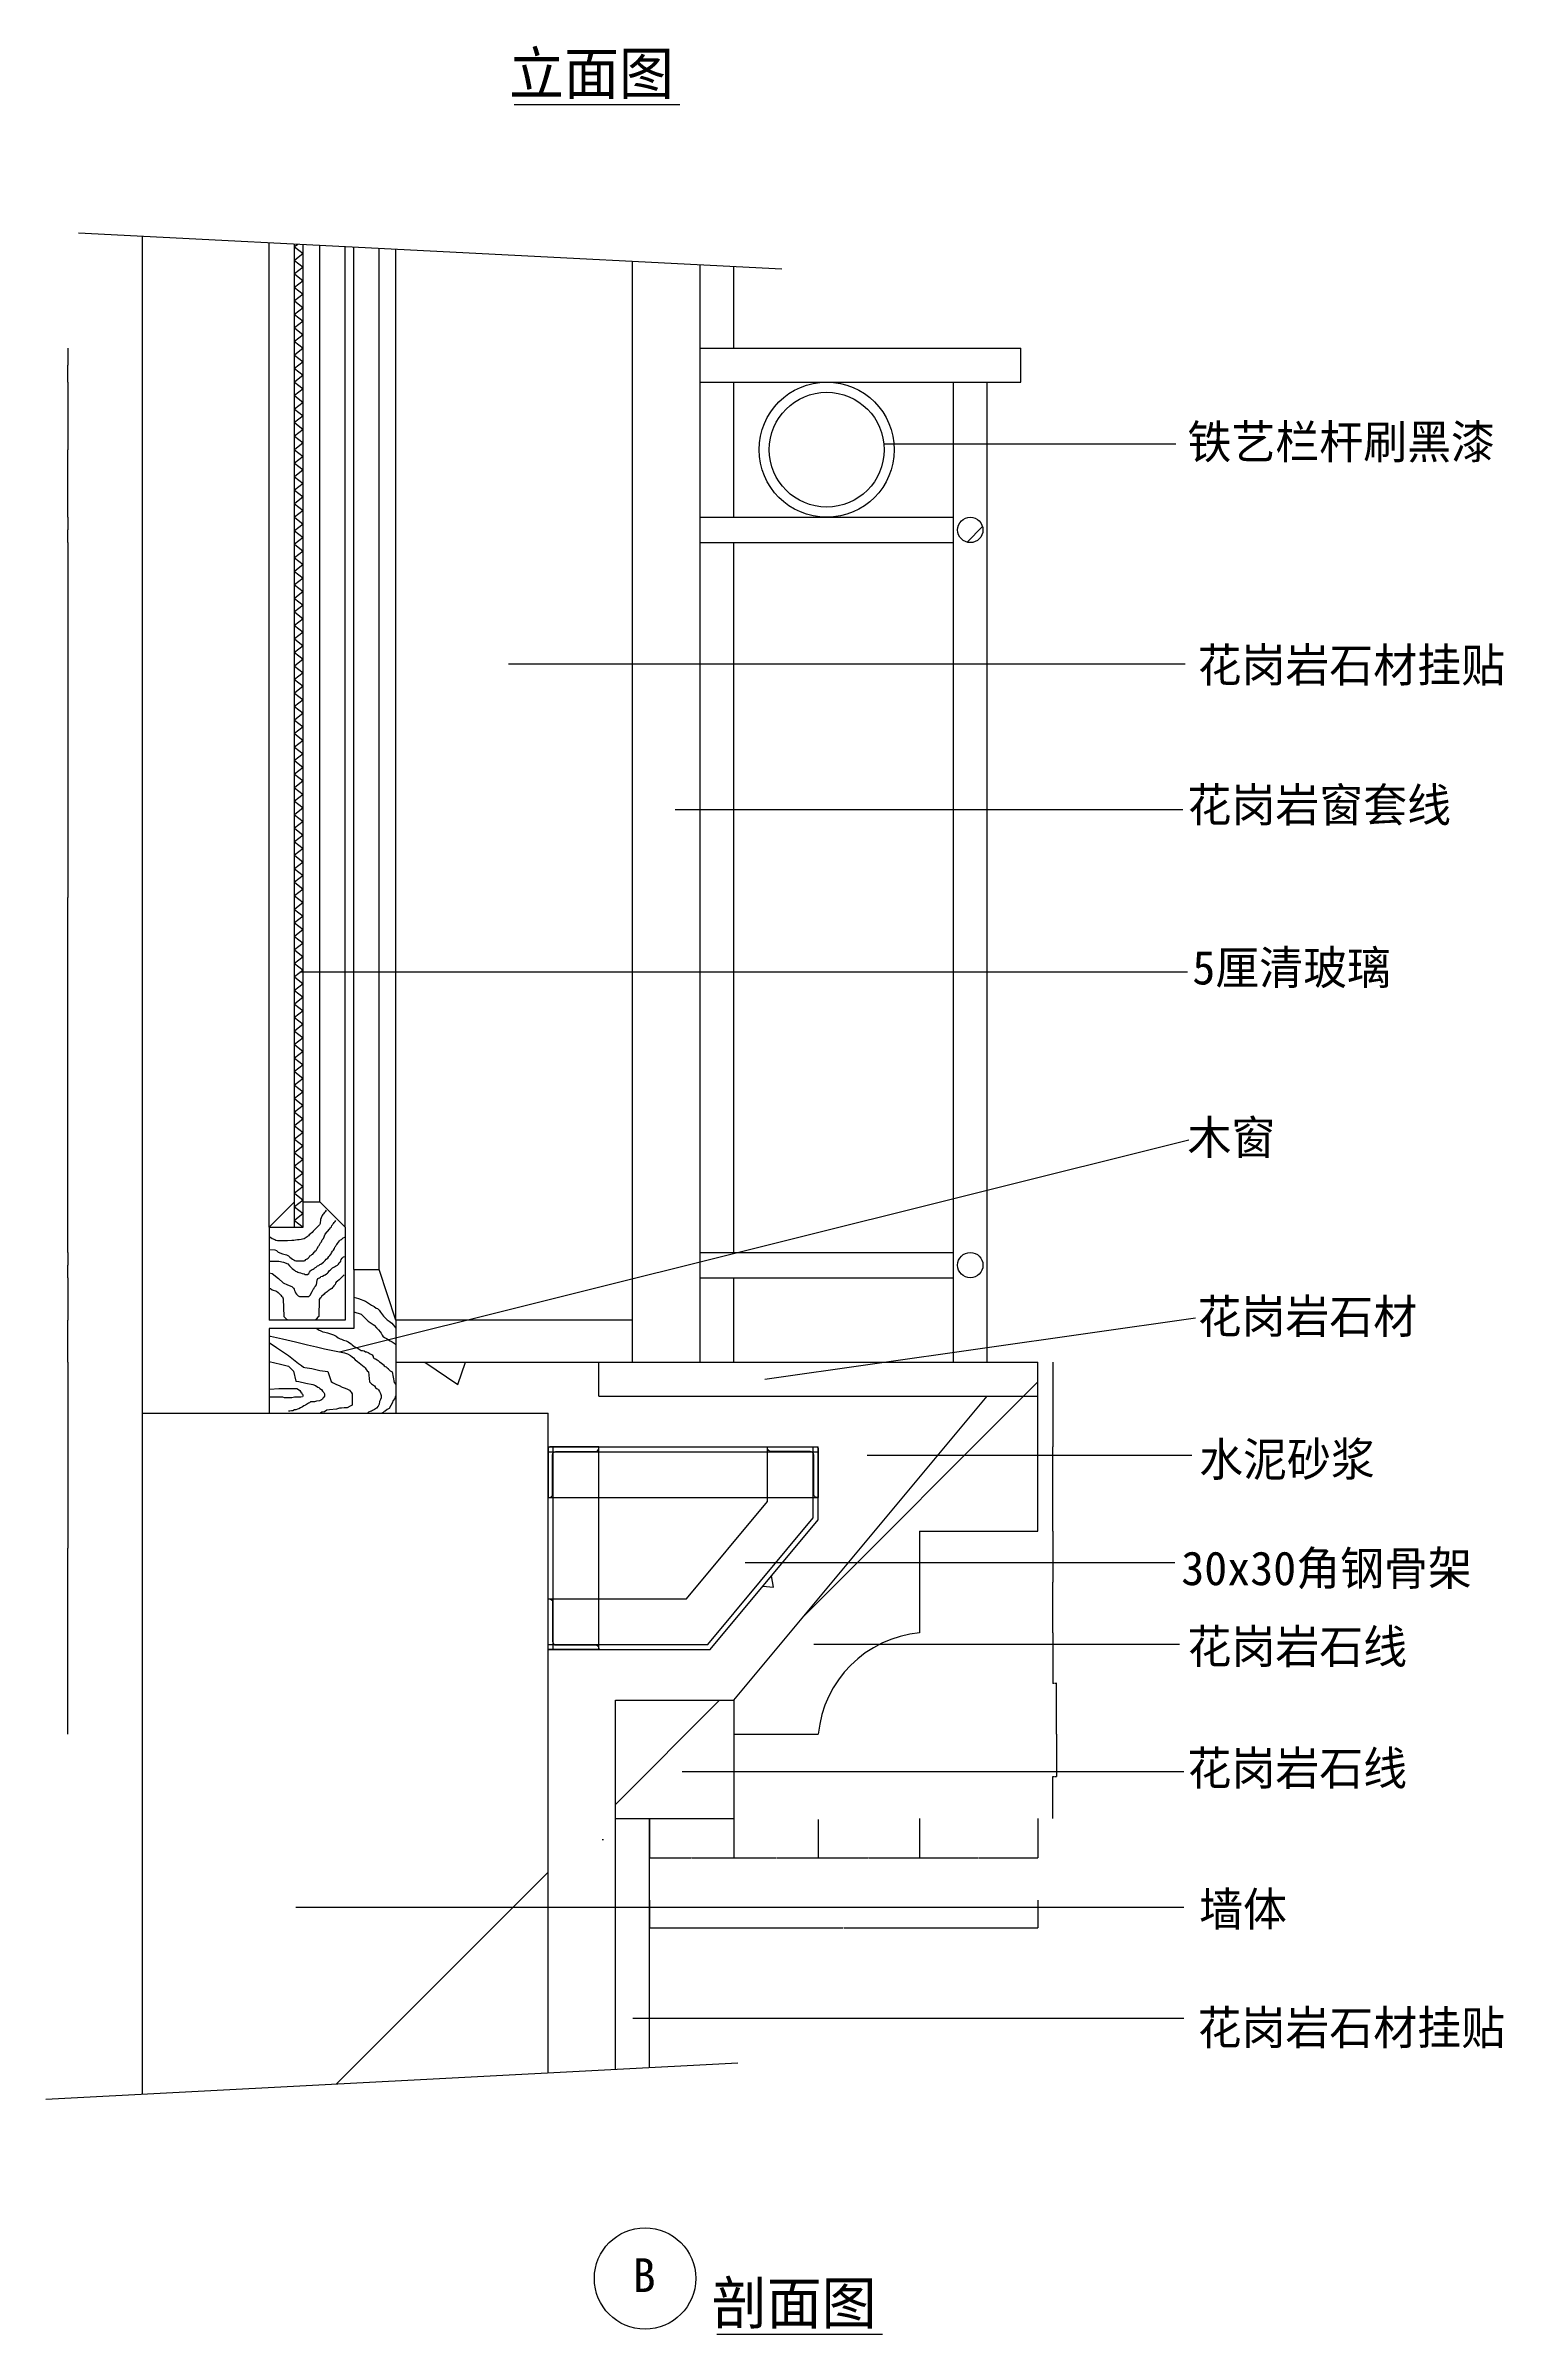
# Model space of a CAD drawing. Header units: metres. Extents: x 279 to 9021, y 399 to 11254.
# Drawn here: x 279 to 4594, y 399 to 7169 of the extents above; entities that cross this region are included whole.
import ezdxf

# ---------------------------------------------------------------- set-up
doc = ezdxf.new("R2010")
doc.units = ezdxf.units.M
for name, color, linetype in [('2', 2, 'Continuous'), ('3', 3, 'Continuous'), ('4', 4, 'Continuous'), ('7', 7, 'Continuous'), ('BH', 3, 'Continuous'), ('DIM', 3, 'Continuous'), ('TEXT', 3, 'Continuous')]:
    doc.layers.add(name, color=color, linetype=linetype)
doc.dimstyles.get("Standard").update_dxf_attribs({"dimtxt": 2.5, "dimasz": 2.5, "dimexe": 1.25, "dimexo": 0.625, "dimtad": 1, "dimcen": 2.5, "dimazin": 3, "dimtfac": 1, "dimtmove": 0, "dimatfit": 3})

# ---------------------------------------------------------------- blocks, each defined once
blk = doc.blocks.new('BH2')
at = {"layer": 'BH'}
blk.add_lwpolyline([(0, 32), (5, 28), (0, 24), (5, 20), (0, 16), (5, 12), (0, 8), (5, 4), (0, 0)], dxfattribs=at)
blk = doc.blocks.new('ST-L30')
at = {"layer": '4'}
blk.add_lwpolyline([(0, 1, 0.41), (1, 0), (30, 0), (30, 0.67, 0.41), (28, 2.67), (4.67, 2.67, -0.41), (2.67, 4.67), (2.67, 28, 0.41), (0.67, 30), (0, 30)], format="xyb", close=True, dxfattribs=at)
blk = doc.blocks.new('*D3')
for p, q in [((344.94, 5774.29), (344.94, 5736.79)), ((344.69, 5736.79), (344.44, 5736.79)), ((344.94, 5699.29), (344.94, 5736.79)), ((344.94, 5736.79), (344.94, 5736.79)), ((345.19, 5736.79), (345.44, 5736.79))]:
    blk.add_line(p, q)
at = {"layer": 'Defpoints'}
for p in [(344.94, 5774.29), (344.94, 5736.79), (344.94, 5699.29)]:
    blk.add_point(p, dxfattribs=at)
at = {"layer": 'DIM', "insert": (344.94, 5737.915), "char_height": 1, "attachment_point": 5}
blk.add_mtext('15', dxfattribs=at)
blk = doc.blocks.new('*D4')
for p, q in [((344.94, 6174.29), (344.94, 5974.29)), ((344.69, 5974.29), (344.44, 5974.29)), ((344.94, 5774.29), (344.94, 5974.29)), ((344.94, 5974.29), (344.94, 5974.29)), ((345.19, 5974.29), (345.44, 5974.29))]:
    blk.add_line(p, q)
at = {"layer": 'Defpoints'}
for p in [(344.94, 6174.29), (344.94, 5974.29), (344.94, 5774.29)]:
    blk.add_point(p, dxfattribs=at)
at = {"layer": 'DIM', "insert": (344.94, 5975.415), "char_height": 1, "attachment_point": 5}
blk.add_mtext('80', dxfattribs=at)
blk = doc.blocks.new('*D5')
for p, q in [((344.94, 3524.29), (344.94, 3399.29)), ((344.69, 3399.29), (344.44, 3399.29)), ((344.94, 3274.29), (344.94, 3399.29)), ((344.94, 3399.29), (344.94, 3399.29)), ((345.19, 3399.29), (345.44, 3399.29))]:
    blk.add_line(p, q)
at = {"layer": 'Defpoints'}
for p in [(344.94, 3524.29), (344.94, 3399.29), (344.94, 3274.29)]:
    blk.add_point(p, dxfattribs=at)
at = {"layer": 'DIM', "insert": (344.94, 3400.415), "char_height": 1, "attachment_point": 5}
blk.add_mtext('50', dxfattribs=at)
blk = doc.blocks.new('*D6')
for p, q in [((344.94, 3599.29), (344.94, 3561.79)), ((344.69, 3561.79), (344.44, 3561.79)), ((344.94, 3524.29), (344.94, 3561.79)), ((344.94, 3561.79), (344.94, 3561.79)), ((345.19, 3561.79), (345.44, 3561.79))]:
    blk.add_line(p, q)
at = {"layer": 'Defpoints'}
for p in [(344.94, 3599.29), (344.94, 3561.79), (344.94, 3524.29)]:
    blk.add_point(p, dxfattribs=at)
at = {"layer": 'DIM', "insert": (344.94, 3562.915), "char_height": 1, "attachment_point": 5}
blk.add_mtext('15', dxfattribs=at)
blk = doc.blocks.new('*D7')
for p, q in [((344.94, 3274.29), (344.94, 2724.29)), ((344.69, 2724.29), (344.44, 2724.29)), ((344.94, 2174.29), (344.94, 2724.29)), ((344.94, 2724.29), (344.94, 2724.29)), ((345.19, 2724.29), (345.44, 2724.29))]:
    blk.add_line(p, q)
at = {"layer": 'Defpoints'}
for p in [(344.94, 3274.29), (344.94, 2724.29), (344.94, 2174.29)]:
    blk.add_point(p, dxfattribs=at)
at = {"layer": 'DIM', "insert": (344.94, 2725.415), "char_height": 1, "attachment_point": 5}
blk.add_mtext('220', dxfattribs=at)
blk = doc.blocks.new('*D8')
for p, q in [((344.94, 5699.29), (344.94, 4649.29)), ((344.69, 4649.29), (344.44, 4649.29)), ((344.94, 3599.29), (344.94, 4649.29)), ((344.94, 4649.29), (344.94, 4649.29)), ((345.19, 4649.29), (345.44, 4649.29))]:
    blk.add_line(p, q)
at = {"layer": 'Defpoints'}
for p in [(344.94, 5699.29), (344.94, 4649.29), (344.94, 3599.29)]:
    blk.add_point(p, dxfattribs=at)
at = {"layer": 'DIM', "insert": (344.94, 4650.415), "char_height": 1, "attachment_point": 5}
blk.add_mtext('420', dxfattribs=at)
blk = doc.blocks.new('*D9')
for p, q in [((3260.42, 3274.29), (3260.42, 3024.29)), ((3260.17, 3024.29), (3259.92, 3024.29)), ((3260.42, 2774.29), (3260.42, 3024.29)), ((3260.42, 3024.29), (3260.42, 3024.29)), ((3260.67, 3024.29), (3260.92, 3024.29))]:
    blk.add_line(p, q)
at = {"layer": 'Defpoints'}
for p in [(3260.42, 3274.29), (3260.42, 3024.29), (3260.42, 2774.29)]:
    blk.add_point(p, dxfattribs=at)
at = {"layer": 'DIM', "insert": (3260.42, 3025.415), "char_height": 1, "attachment_point": 5}
blk.add_mtext('100', dxfattribs=at)
blk = doc.blocks.new('*D10')
for p, q in [((2866.24, 1924.94), (2866.24, 1808.29)), ((3216.24, 1924.94), (3216.24, 1808.29)), ((2866.49, 1808.29), (3040.24, 1808.29)), ((3042.24, 1808.29), (3215.99, 1808.29))]:
    blk.add_line(p, q)
at = {"layer": 'Defpoints'}
for p in [(2866.24, 1924.94), (3216.24, 1924.94), (2866.24, 1808.29)]:
    blk.add_point(p, dxfattribs=at)
at = {"layer": 'DIM', "insert": (3041.24, 1808.29), "char_height": 1, "attachment_point": 5}
blk.add_mtext('70', dxfattribs=at)
blk = doc.blocks.new('*D11')
for p, q in [((2566.24, 1921.88), (2566.24, 1808.29)), ((2866.24, 1924.94), (2866.24, 1808.29)), ((2566.49, 1808.29), (2715.24, 1808.29)), ((2717.24, 1808.29), (2865.99, 1808.29))]:
    blk.add_line(p, q)
at = {"layer": 'Defpoints'}
for p in [(2566.24, 1921.88), (2866.24, 1924.94), (2566.24, 1808.29)]:
    blk.add_point(p, dxfattribs=at)
at = {"layer": 'DIM', "insert": (2716.24, 1808.29), "char_height": 1, "attachment_point": 5}
blk.add_mtext('60', dxfattribs=at)
blk = doc.blocks.new('*D12')
for p, q in [((2066.24, 1683.29), (2066.24, 1601.35)), ((3216.24, 1683.29), (3216.24, 1601.35)), ((2066.49, 1601.35), (2639.74, 1601.35)), ((2642.74, 1601.35), (3215.99, 1601.35))]:
    blk.add_line(p, q)
at = {"layer": 'Defpoints'}
for p in [(2066.24, 1683.29), (3216.24, 1683.29), (2066.24, 1601.35)]:
    blk.add_point(p, dxfattribs=at)
at = {"layer": 'DIM', "insert": (2641.24, 1601.35), "char_height": 1, "attachment_point": 5}
blk.add_mtext('230', dxfattribs=at)
blk = doc.blocks.new('*D13')
for p, q in [((2316.24, 1924.29), (2316.24, 1808.29)), ((2566.24, 1921.88), (2566.24, 1808.29)), ((2316.49, 1808.29), (2440.24, 1808.29)), ((2442.24, 1808.29), (2565.99, 1808.29))]:
    blk.add_line(p, q)
at = {"layer": 'Defpoints'}
for p in [(2316.24, 1924.29), (2566.24, 1921.88), (2316.24, 1808.29)]:
    blk.add_point(p, dxfattribs=at)
at = {"layer": 'DIM', "insert": (2441.24, 1808.29), "char_height": 1, "attachment_point": 5}
blk.add_mtext('50', dxfattribs=at)
blk = doc.blocks.new('*D14')
for p, q in [((2066.24, 1924.29), (2066.24, 1808.29)), ((2316.24, 1924.29), (2316.24, 1808.29)), ((2066.49, 1808.29), (2190.24, 1808.29)), ((2192.24, 1808.29), (2315.99, 1808.29))]:
    blk.add_line(p, q)
at = {"layer": 'Defpoints'}
for p in [(2066.24, 1924.29), (2316.24, 1924.29), (2066.24, 1808.29)]:
    blk.add_point(p, dxfattribs=at)
at = {"layer": 'DIM', "insert": (2191.24, 1808.29), "char_height": 1, "attachment_point": 5}
blk.add_mtext('50', dxfattribs=at)
blk = doc.blocks.new('*D15')
for p, q in [((3260.42, 2474.29), (3260.42, 2324.29)), ((3265.1, 2324.29), (3260.17, 2324.29)), ((3272.03, 2324.29), (3267.1, 2324.29)), ((3271.78, 2174.29), (3271.78, 2324.29))]:
    blk.add_line(p, q)
at = {"layer": 'Defpoints'}
for p in [(3260.42, 2474.29), (3271.78, 2324.29), (3271.78, 2174.29)]:
    blk.add_point(p, dxfattribs=at)
at = {"layer": 'DIM', "insert": (3266.1, 2324.29), "char_height": 1, "attachment_point": 5}
blk.add_mtext('60', dxfattribs=at)
blk = doc.blocks.new('*D16')
for p, q in [((3271.78, 2174.29), (3271.78, 2049.29)), ((3260.42, 1924.29), (3260.42, 2049.29)), ((3260.67, 2049.29), (3265.1, 2049.29)), ((3267.1, 2049.29), (3271.53, 2049.29))]:
    blk.add_line(p, q)
at = {"layer": 'Defpoints'}
for p in [(3271.78, 2174.29), (3260.42, 2049.29), (3260.42, 1924.29)]:
    blk.add_point(p, dxfattribs=at)
at = {"layer": 'DIM', "insert": (3266.1, 2049.29), "char_height": 1, "attachment_point": 5}
blk.add_mtext('50', dxfattribs=at)
blk = doc.blocks.new('*D17')
for p, q in [((3260.42, 2774.29), (3260.42, 2624.29)), ((3260.17, 2624.29), (3259.92, 2624.29)), ((3260.42, 2474.29), (3260.42, 2624.29)), ((3260.42, 2624.29), (3260.42, 2624.29)), ((3260.67, 2624.29), (3260.92, 2624.29))]:
    blk.add_line(p, q)
at = {"layer": 'Defpoints'}
for p in [(3260.42, 2774.29), (3260.42, 2624.29), (3260.42, 2474.29)]:
    blk.add_point(p, dxfattribs=at)
at = {"layer": 'DIM', "insert": (3260.42, 2625.415), "char_height": 1, "attachment_point": 5}
blk.add_mtext('60', dxfattribs=at)
blk = doc.blocks.new('*D29')
for p, q in [((344.94, 6274.29), (344.94, 6224.29)), ((344.69, 6224.29), (344.44, 6224.29)), ((344.94, 6174.29), (344.94, 6224.29)), ((344.94, 6224.29), (344.94, 6224.29)), ((345.19, 6224.29), (345.44, 6224.29))]:
    blk.add_line(p, q)
at = {"layer": 'Defpoints'}
for p in [(344.94, 6274.29), (344.94, 6224.29), (344.94, 6174.29)]:
    blk.add_point(p, dxfattribs=at)
at = {"layer": 'DIM', "insert": (344.94, 6225.415), "char_height": 1, "attachment_point": 5}
blk.add_mtext('20', dxfattribs=at)

msp = doc.modelspace()

# ---------------------------------------------------------------- hatches: boundary and pattern name
at = {"layer": '3'}
h = msp.add_hatch(dxfattribs=at)
h.set_pattern_fill('ANSI31', scale=100)
h.paths.add_polyline_path([(3053.74, 5736.79, 1), (2978.74, 5736.79, 1)])
h = msp.add_hatch(dxfattribs=at)
h.set_pattern_fill('ANSI31', scale=100)
h.paths.add_polyline_path([(3053.74, 3561.79, 1), (2978.74, 3561.79, 1)])
at = {"layer": 'BH'}
h = msp.add_hatch(dxfattribs=at)
h.set_pattern_fill('ANSI33', scale=300)
h.paths.add_polyline_path([(3216.24, 2774.29), (3216.24, 3174.29), (3066.24, 3174.29), (2316.24, 2274.29), (2066.24, 2274.29), (2066.24, 2174.29), (2566.24, 2174.29, -0.36), (2866.24, 2474.29), (2866.24, 2774.29)])
h.paths.add_polyline_path([(2066.24, 1924.29), (2316.24, 1924.29), (2316.24, 2174.29), (2066.24, 2174.29)])
h.paths.add_polyline_path([(1966.24, 1183.22), (2066.24, 1188.48), (2066.24, 2274.29), (1966.24, 2274.29)])
h.paths.add_polyline_path([(1916.24, 3274.29), (1916.24, 3174.29), (3216.24, 3174.29), (3216.24, 3274.29)])
h.paths.add_polyline_path([(2016.24, 3274.29), (2016.24, 3399.29), (1316.24, 3399.29), (1316.24, 3274.29)])
h = msp.add_hatch(dxfattribs=at)
h.set_pattern_fill('AR-CONC', scale=15)
h.paths.add_polyline_path([(2566.24, 3024.29), (2566.24, 2808.6), (2245.99, 2424.29), (1766.24, 2424.29), (1766.24, 1172.71), (1966.24, 1183.22), (1966.24, 2274.29), (2316.24, 2274.29), (3066.24, 3174.29), (1916.24, 3174.29), (1916.24, 3274.29), (1316.24, 3274.29), (1316.24, 3124.29), (1766.24, 3124.29), (1766.24, 3024.29)])
h = msp.add_hatch(dxfattribs=at)
h.set_pattern_fill('ANSI31', scale=1500)
h.paths.add_polyline_path([(1766.24, 3124.29), (566.24, 3124.29), (566.24, 1109.59), (1766.24, 1172.71)])

# ---------------------------------------------------------------- linework, layer by layer
at = {"layer": '2'}
for p, q in [((566.24, 1109.59), (566.24, 3124.29)), ((566.24, 3124.29), (1766.24, 3124.29)), ((1766.24, 1172.71), (1766.24, 3124.29))]:
    msp.add_line(p, q, dxfattribs=at)
at = {"layer": '3'}
for p, q in [((376.45, 6615.8), (2458.78, 6509.15)), ((1091.24, 3749.29), (1091.24, 6579.19)), ((1266.24, 3549.29), (1266.24, 6570.23)), ((279.48, 1094.51), (2327.67, 1202.23))]:
    msp.add_line(p, q, dxfattribs=at)
for radius in [200, 170]:
    msp.add_circle((2591.24, 5974.29), radius, dxfattribs=at)
at = {"layer": '4'}
for p, q in [((566.24, 3124.29), (566.24, 6606.08)), ((2016.24, 3399.29), (2016.24, 6531.81)), ((2216.24, 3274.29), (2216.24, 6521.57)), ((2316.24, 6274.29), (2316.24, 6516.45)), ((2316.24, 5774.29), (2316.24, 6174.29)), ((2316.24, 3599.29), (2316.24, 5699.29)), ((1016.24, 3749.29), (941.24, 3674.29)), ((1041.24, 3749.29), (1091.24, 3749.29)), ((1091.24, 3749.29), (1166.24, 3674.29)), ((941.24, 3674.29), (941.24, 3399.29)), ((941.24, 3674.29), (1041.24, 3674.29)), ((1166.24, 3674.29), (1166.24, 3399.29)), ((1191.24, 3549.29), (1266.24, 3549.29)), ((1191.24, 3549.29), (1191.24, 3374.29)), ((1316.24, 3399.29), (1266.24, 3549.29)), ((2316.24, 3274.29), (2316.24, 3524.29)), ((1166.24, 3399.29), (941.24, 3399.29)), ((2016.24, 3399.29), (1316.24, 3399.29)), ((1316.24, 3399.29), (1316.24, 3124.29)), ((2016.24, 3274.29), (2016.24, 3399.29)), ((1191.24, 3374.29), (941.24, 3374.29)), ((941.24, 3374.29), (941.24, 3124.29)), ((1316.24, 3274.29), (2016.24, 3274.29)), ((1916.24, 3274.29), (3216.24, 3274.29)), ((1916.24, 3174.29), (1916.24, 3274.29)), ((3216.24, 2774.29), (3216.24, 3274.29)), ((1916.24, 3174.29), (3216.24, 3174.29)), ((2316.24, 2274.29), (3066.24, 3174.29)), ((1766.24, 3024.29), (2566.24, 3024.29)), ((2566.24, 2808.6), (2566.24, 3024.29)), ((2245.99, 2424.29), (2566.24, 2808.6)), ((2866.24, 2774.29), (3216.24, 2774.29)), ((2866.24, 2774.29), (2866.24, 2474.29)), ((1766.24, 2424.29), (2245.99, 2424.29)), ((1966.24, 2274.29), (2316.24, 2274.29)), ((1966.24, 1183.22), (1966.24, 2274.29)), ((2316.24, 2274.29), (2316.24, 1924.29)), ((2316.24, 2174.29), (2566.24, 2174.29)), ((1966.24, 1924.29), (2316.24, 1924.29)), ((2066.24, 1188.48), (2066.24, 1924.29))]:
    msp.add_line(p, q, dxfattribs=at)
msp.add_arc((2897.76, 2142.77), 333.02, 95.43, 174.57, dxfattribs=at)
at = {"layer": '7'}
for p, q in [((941.24, 3674.29), (941.24, 6586.87)), ((1016.24, 3674.29), (1016.24, 6583.03)), ((1041.24, 3674.29), (1041.24, 6581.75)), ((1166.24, 3674.29), (1166.24, 6575.35)), ((1191.24, 3549.29), (1191.24, 6574.07)), ((1316.24, 3399.29), (1316.24, 6567.67)), ((2216.24, 6274.29), (3166.24, 6274.29)), ((3166.24, 6174.29), (3166.24, 6274.29)), ((2216.24, 6174.29), (3166.24, 6174.29)), ((2966.24, 3274.29), (2966.24, 6174.29)), ((3066.24, 3274.29), (3066.24, 6174.29)), ((2216.24, 5774.29), (2966.24, 5774.29)), ((2216.24, 5699.29), (2966.24, 5699.29)), ((2216.24, 3599.29), (2966.24, 3599.29)), ((2216.24, 3524.29), (2966.24, 3524.29)), ((1766.24, 3009.29), (2566.24, 3009.29)), ((1781.24, 2424.29), (1781.24, 3024.29)), ((1916.24, 2424.29), (1916.24, 3024.29)), ((2416.24, 2862.91), (2416.24, 3024.29)), ((2551.24, 2814.03), (2551.24, 3024.29)), ((1766.24, 2874.29), (2566.24, 2874.29)), ((2175.73, 2574.29), (2416.24, 2862.91)), ((2238.96, 2439.29), (2551.24, 2814.03)), ((1766.24, 2574.29), (2175.73, 2574.29)), ((1766.24, 2439.29), (2238.96, 2439.29))]:
    msp.add_line(p, q, dxfattribs=at)
for centre in [(3016.24, 5736.79), (3016.24, 3561.79)]:
    msp.add_circle(centre, 37.5, dxfattribs=at)
at = {"layer": 'BH'}
for p, q in [((1109.5, 3724.45), (1106.78, 3719.92)), ((1067.81, 3658.2), (1063.28, 3654.57)), ((1071.43, 3661.83), (1067.81, 3658.2)), ((1075.06, 3666.37), (1071.43, 3661.83)), ((1078.69, 3670), (1075.06, 3666.37)), ((1082.31, 3672.72), (1078.69, 3670)), ((1085.03, 3676.35), (1082.31, 3672.72)), ((1086.84, 3678.17), (1085.03, 3676.35)), ((1089.56, 3680.89), (1086.84, 3678.17)), ((1091.37, 3684.52), (1089.56, 3680.89)), ((1093.19, 3697.23), (1091.37, 3684.52)), ((1095, 3701.76), (1093.19, 3697.23)), ((1096.81, 3706.3), (1095, 3701.76)), ((1097.72, 3709.03), (1096.81, 3706.3)), ((1099.53, 3711.75), (1097.72, 3709.03)), ((1101.34, 3713.56), (1099.53, 3711.75)), ((1104.06, 3716.29), (1101.34, 3713.56)), ((1106.78, 3719.92), (1104.06, 3716.29)), ((1106.78, 3653.66), (1119.47, 3668.19)), ((1119.47, 3668.19), (1122.19, 3671.82)), ((1122.19, 3671.82), (1124.91, 3675.45)), ((1124.91, 3675.45), (1126.72, 3679.08)), ((1126.72, 3679.08), (1128.53, 3680.89)), ((1128.53, 3680.89), (1129.44, 3682.71)), ((1129.44, 3682.71), (1131.25, 3684.52)), ((1131.25, 3684.52), (1133.07, 3688.15)), ((1133.07, 3688.15), (1135.78, 3690.87)), ((1135.78, 3690.87), (1138.5, 3693.6)), ((942.73, 3644.59), (941.24, 3646.08)), ((941.24, 3608.29), (942.73, 3608.29)), ((945.45, 3642.77), (942.73, 3644.59)), ((942.73, 3608.29), (957.24, 3607.38)), ((949.98, 3640.05), (945.45, 3642.77)), ((953.61, 3638.24), (949.98, 3640.05)), ((957.24, 3636.42), (953.61, 3638.24)), ((960.86, 3634.61), (957.24, 3636.42)), ((957.24, 3607.38), (962.67, 3605.56)), ((965.39, 3633.7), (960.86, 3634.61)), ((962.67, 3605.56), (967.21, 3600.12)), ((995.3, 3633.7), (965.39, 3633.7)), ((967.21, 3600.12), (979.89, 3595.58)), ((979.89, 3595.58), (992.58, 3591.95)), ((992.58, 3591.95), (998.02, 3589.23)), ((1007.99, 3634.61), (995.3, 3633.7)), ((998.02, 3589.23), (1001.65, 3585.6)), ((1013.43, 3634.61), (1007.99, 3634.61)), ((1018.87, 3635.51), (1013.43, 3634.61)), ((1024.3, 3636.42), (1018.87, 3635.51)), ((1029.74, 3636.42), (1024.3, 3636.42)), ((1035.18, 3637.33), (1029.74, 3636.42)), ((1039.71, 3638.24), (1035.18, 3637.33)), ((1044.24, 3640.05), (1039.71, 3638.24)), ((1046.96, 3641.87), (1044.24, 3640.05)), ((1050.59, 3643.68), (1046.96, 3641.87)), ((1053.31, 3645.5), (1050.59, 3643.68)), ((1055.12, 3647.31), (1053.31, 3645.5)), ((1056.93, 3648.22), (1055.12, 3647.31)), ((1059.65, 3650.94), (1056.93, 3648.22)), ((1063.28, 3654.57), (1059.65, 3650.94)), ((1059.65, 3585.6), (1061.46, 3589.23)), ((1061.46, 3589.23), (1064.18, 3590.14)), ((1064.18, 3590.14), (1066.9, 3592.86)), ((1066.9, 3592.86), (1069.62, 3594.67)), ((1069.62, 3594.67), (1072.34, 3597.4)), ((1072.34, 3597.4), (1074.15, 3600.12)), ((1074.15, 3600.12), (1075.97, 3601.03)), ((1075.97, 3601.03), (1077.78, 3603.75)), ((1077.78, 3603.75), (1079.59, 3605.56)), ((1079.59, 3605.56), (1083.22, 3611.01)), ((1083.22, 3611.01), (1086.84, 3618.27)), ((1086.84, 3618.27), (1088.65, 3620.09)), ((1088.65, 3620.09), (1090.47, 3623.72)), ((1090.47, 3623.72), (1093.19, 3627.35)), ((1093.19, 3627.35), (1095.91, 3630.98)), ((1095.91, 3630.98), (1097.72, 3636.42)), ((1097.72, 3636.42), (1101.34, 3640.96)), ((1101.34, 3640.96), (1106.78, 3653.66)), ((1117.66, 3587.41), (1120.38, 3590.14)), ((1120.38, 3590.14), (1123.1, 3593.77)), ((1123.1, 3593.77), (1124, 3595.58)), ((1124, 3595.58), (1125.81, 3598.3)), ((1125.81, 3598.3), (1128.53, 3602.84)), ((1128.53, 3602.84), (1131.25, 3606.47)), ((1131.25, 3606.47), (1133.97, 3611.01)), ((1133.97, 3611.01), (1134.88, 3614.64)), ((1134.88, 3614.64), (1136.69, 3617.36)), ((1136.69, 3617.36), (1139.41, 3620.99)), ((1139.41, 3620.99), (1141.22, 3622.81)), ((1141.22, 3622.81), (1143.04, 3625.53)), ((1143.04, 3625.53), (1145.75, 3630.07)), ((1145.75, 3630.07), (1149.38, 3633.7)), ((1149.38, 3633.7), (1152.1, 3636.42)), ((1152.1, 3636.42), (1154.82, 3637.33)), ((1154.82, 3637.33), (1160.26, 3642.77)), ((1160.26, 3642.77), (1164.79, 3644.59)), ((941.24, 3573.8), (969.02, 3573.8)), ((941.24, 3538.78), (949.98, 3536.59)), ((949.98, 3536.59), (968.11, 3522.07)), ((968.11, 3522.07), (982.61, 3509.36)), ((969.02, 3573.8), (983.52, 3570.17)), ((983.52, 3570.17), (996.21, 3565.63)), ((996.21, 3565.63), (1000.74, 3560.19)), ((1000.74, 3560.19), (1005.27, 3555.65)), ((1001.65, 3585.6), (1006.18, 3581.97)), ((1005.27, 3555.65), (1008.9, 3552.02)), ((1006.18, 3581.97), (1009.8, 3579.25)), ((1008.9, 3552.02), (1012.52, 3548.39)), ((1009.8, 3579.25), (1013.43, 3577.43)), ((1012.52, 3548.39), (1016.15, 3546.57)), ((1013.43, 3577.43), (1017.05, 3575.61)), ((1016.15, 3546.57), (1018.87, 3543.85)), ((1017.05, 3575.61), (1019.77, 3574.71)), ((1018.87, 3543.85), (1022.49, 3542.94)), ((1019.77, 3574.71), (1044.24, 3574.71)), ((1022.49, 3542.94), (1025.21, 3541.13)), ((1025.21, 3541.13), (1028.84, 3540.22)), ((1028.84, 3540.22), (1033.37, 3539.31)), ((1033.37, 3539.31), (1038.81, 3537.5)), ((1038.81, 3537.5), (1044.24, 3535.68)), ((1044.24, 3574.71), (1046.96, 3575.61)), ((1044.24, 3535.68), (1047.87, 3533.87)), ((1046.96, 3575.61), (1049.68, 3578.34)), ((1047.87, 3533.87), (1054.21, 3533.87)), ((1049.68, 3578.34), (1053.31, 3580.15)), ((1053.31, 3580.15), (1056.03, 3582.88)), ((1054.21, 3533.87), (1057.84, 3537.5)), ((1056.03, 3582.88), (1059.65, 3585.6)), ((1057.84, 3537.5), (1060.56, 3541.13)), ((1060.56, 3541.13), (1063.28, 3544.76)), ((1063.28, 3544.76), (1065.09, 3546.57)), ((1065.09, 3546.57), (1067.81, 3548.39)), ((1067.81, 3548.39), (1071.43, 3550.2)), ((1071.43, 3550.2), (1074.15, 3552.02)), ((1074.15, 3552.02), (1075.97, 3553.83)), ((1075.97, 3553.83), (1079.59, 3555.65)), ((1079.59, 3555.65), (1084.12, 3559.28)), ((1083.22, 3517.53), (1085.03, 3522.07)), ((1084.12, 3559.28), (1087.75, 3561.09)), ((1085.03, 3522.07), (1086.84, 3522.98)), ((1086.84, 3522.98), (1089.56, 3523.88)), ((1087.75, 3561.09), (1090.47, 3563.82)), ((1089.56, 3523.88), (1092.28, 3525.7)), ((1090.47, 3563.82), (1094.09, 3564.72)), ((1092.28, 3525.7), (1094.09, 3528.42)), ((1094.09, 3564.72), (1097.72, 3567.45)), ((1094.09, 3528.42), (1098.62, 3529.33)), ((1097.72, 3567.45), (1101.34, 3570.17)), ((1098.62, 3529.33), (1103.16, 3532.05)), ((1101.34, 3570.17), (1104.06, 3572.89)), ((1103.16, 3532.05), (1106.78, 3532.96)), ((1104.06, 3572.89), (1106.78, 3575.61)), ((1106.78, 3575.61), (1109.5, 3579.25)), ((1106.78, 3532.96), (1110.41, 3535.68)), ((1109.5, 3579.25), (1114.03, 3582.88)), ((1110.41, 3535.68), (1113.13, 3538.41)), ((1113.13, 3538.41), (1115.84, 3540.22)), ((1114.03, 3582.88), (1117.66, 3587.41)), ((1115.84, 3540.22), (1119.47, 3545.67)), ((1119.47, 3545.67), (1122.19, 3547.48)), ((1122.19, 3547.48), (1128.53, 3553.83)), ((1128.53, 3553.83), (1130.35, 3554.74)), ((1130.35, 3554.74), (1133.97, 3556.56)), ((1133.97, 3556.56), (1137.6, 3558.37)), ((1137.6, 3558.37), (1141.22, 3561.09)), ((1141.22, 3561.09), (1143.04, 3562)), ((1143.04, 3562), (1145.75, 3564.72)), ((1145.75, 3564.72), (1147.57, 3567.45)), ((1147.57, 3567.45), (1149.38, 3569.26)), ((1162.97, 3532.96), (1148.47, 3518.44)), ((1149.38, 3569.26), (1150.29, 3571.08)), ((1150.29, 3571.08), (1152.1, 3571.98)), ((1152.1, 3571.98), (1153, 3574.71)), ((1153, 3574.71), (1153.91, 3578.34)), ((1153.91, 3578.34), (1156.63, 3581.97)), ((1156.63, 3581.97), (1161.16, 3586.51)), ((1161.16, 3586.51), (1163.88, 3587.41)), ((941.24, 3493.65), (944.55, 3493.03)), ((944.55, 3493.03), (949.98, 3488.49)), ((949.98, 3488.49), (962.67, 3484.86)), ((962.67, 3484.86), (967.21, 3481.23)), ((967.21, 3481.23), (970.83, 3477.6)), ((970.83, 3477.6), (975.36, 3473.06)), ((975.36, 3473.06), (977.18, 3470.34)), ((977.18, 3470.34), (979.89, 3467.62)), ((979.89, 3467.62), (982.61, 3462.17)), ((982.61, 3509.36), (995.3, 3503.92)), ((982.61, 3462.17), (984.43, 3409.45)), ((995.3, 3503.92), (1007.99, 3498.47)), ((1007.99, 3498.47), (1012.52, 3493.93)), ((1012.52, 3493.93), (1015.24, 3490.3)), ((1015.24, 3490.3), (1016.15, 3486.67)), ((1016.15, 3486.67), (1017.96, 3483.04)), ((1017.96, 3483.04), (1018.87, 3479.41)), ((1018.87, 3479.41), (1021.59, 3475.78)), ((1021.59, 3475.78), (1024.3, 3473.06)), ((1024.3, 3473.06), (1027.02, 3471.25)), ((1027.02, 3471.25), (1030.65, 3469.43)), ((1030.65, 3469.43), (1057.84, 3469.43)), ((1057.84, 3469.43), (1059.65, 3470.34)), ((1059.65, 3470.34), (1062.37, 3473.06)), ((1062.37, 3473.06), (1067.81, 3483.95)), ((1067.81, 3483.95), (1070.53, 3487.58)), ((1070.53, 3487.58), (1072.34, 3491.21)), ((1072.34, 3491.21), (1074.15, 3493.03)), ((1074.15, 3493.03), (1075.06, 3496.66)), ((1075.06, 3496.66), (1077.78, 3499.38)), ((1077.78, 3499.38), (1080.5, 3503.01)), ((1080.5, 3503.01), (1083.22, 3517.53)), ((1088.65, 3460.36), (1087.75, 3409.45)), ((1090.47, 3463.08), (1088.65, 3460.36)), ((1094.09, 3464.89), (1090.47, 3463.08)), ((1095, 3466.71), (1094.09, 3464.89)), ((1095.91, 3468.52), (1095, 3466.71)), ((1103.16, 3475.78), (1095.91, 3468.52)), ((1105.88, 3478.51), (1103.16, 3475.78)), ((1109.5, 3481.23), (1105.88, 3478.51)), ((1112.22, 3483.04), (1109.5, 3481.23)), ((1115.84, 3485.77), (1112.22, 3483.04)), ((1118.56, 3487.58), (1115.84, 3485.77)), ((1121.28, 3489.4), (1118.56, 3487.58)), ((1124, 3491.21), (1121.28, 3489.4)), ((1125.81, 3492.12), (1124, 3491.21)), ((1126.72, 3493.03), (1125.81, 3492.12)), ((1128.53, 3495.75), (1126.72, 3493.03)), ((1130.35, 3497.56), (1128.53, 3495.75)), ((1132.16, 3500.29), (1130.35, 3497.56)), ((1135.78, 3504.83), (1132.16, 3500.29)), ((1137.6, 3508.46), (1135.78, 3504.83)), ((1139.41, 3511.18), (1137.6, 3508.46)), ((1143.04, 3513.9), (1139.41, 3511.18)), ((1148.47, 3518.44), (1143.04, 3513.9)), ((1191.24, 3466.78), (1205.48, 3462.71)), ((1205.48, 3462.71), (1226.26, 3455.28)), ((1226.26, 3455.28), (1235.16, 3449.33)), ((984.43, 3409.45), (985.33, 3408.54)), ((985.33, 3408.54), (988.05, 3405.82)), ((988.05, 3405.82), (990.77, 3403.09)), ((990.77, 3403.09), (994.4, 3401.28)), ((1080.5, 3403.09), (1077.78, 3400.37)), ((1085.03, 3407.63), (1080.5, 3403.09)), ((1087.75, 3409.45), (1085.03, 3407.63)), ((1191.24, 3423.42), (1212.9, 3416.64)), ((1212.9, 3416.64), (1233.68, 3395.83)), ((1233.68, 3395.83), (1242.58, 3389.89)), ((1235.16, 3449.33), (1244.07, 3443.39)), ((1242.58, 3389.89), (1251.49, 3383.94)), ((1244.07, 3443.39), (1251.49, 3438.93)), ((1251.49, 3438.93), (1257.43, 3434.47)), ((1257.43, 3434.47), (1261.88, 3432.99)), ((1261.88, 3432.99), (1266.33, 3428.53)), ((1266.33, 3428.53), (1270.78, 3422.58)), ((1270.78, 3422.58), (1279.69, 3410.69)), ((1279.69, 3410.69), (1285.62, 3404.75)), ((1285.62, 3404.75), (1290.08, 3400.29)), ((1290.08, 3400.29), (1296.01, 3395.83)), ((1296.01, 3395.83), (1303.43, 3389.89)), ((1303.43, 3389.89), (1307.89, 3385.43)), ((1307.89, 3385.43), (1312.34, 3379.49)), ((941.24, 3351.9), (944.28, 3351.25)), ((941.24, 3333.14), (962.09, 3317.96)), ((944.28, 3351.25), (979.9, 3343.82)), ((962.09, 3317.96), (997.7, 3294.18)), ((979.9, 3343.82), (1018.48, 3334.9)), ((1018.48, 3334.9), (1054.1, 3325.99)), ((1054.1, 3325.99), (1080.82, 3320.04)), ((1080.82, 3320.04), (1104.56, 3314.1)), ((1082.1, 3374.29), (1086.75, 3370.57)), ((1086.75, 3370.57), (1094.17, 3367.6)), ((1094.17, 3367.6), (1100.11, 3364.62)), ((1100.11, 3364.62), (1106.05, 3363.14)), ((1106.05, 3363.14), (1113.47, 3361.65)), ((1113.47, 3361.65), (1122.37, 3358.68)), ((1122.37, 3358.68), (1131.28, 3355.71)), ((1131.28, 3355.71), (1138.7, 3351.25)), ((1138.7, 3351.25), (1144.63, 3346.79)), ((1144.63, 3346.79), (1150.57, 3343.82)), ((1150.57, 3343.82), (1155.02, 3342.33)), ((1155.02, 3342.33), (1160.96, 3339.36)), ((1160.96, 3339.36), (1168.38, 3337.87)), ((1168.38, 3337.87), (1174.32, 3334.9)), ((1174.32, 3334.9), (1178.77, 3331.93)), ((1178.77, 3331.93), (1183.22, 3328.96)), ((1183.22, 3328.96), (1186.19, 3325.99)), ((1186.19, 3325.99), (1192.12, 3321.53)), ((1192.12, 3321.53), (1204, 3315.58)), ((1251.49, 3383.94), (1258.91, 3376.51)), ((1258.91, 3376.51), (1264.85, 3370.57)), ((1264.85, 3370.57), (1269.3, 3364.62)), ((1269.3, 3364.62), (1272.27, 3360.17)), ((1272.27, 3360.17), (1275.24, 3354.22)), ((1275.24, 3354.22), (1278.2, 3349.76)), ((1278.2, 3349.76), (1281.17, 3348.28)), ((1281.17, 3348.28), (1284.14, 3346.79)), ((1284.14, 3346.79), (1290.08, 3343.82)), ((1290.08, 3343.82), (1294.53, 3340.85)), ((1294.53, 3340.85), (1298.98, 3337.87)), ((1298.98, 3337.87), (1304.92, 3334.9)), ((1304.92, 3334.9), (1310.85, 3330.44)), ((1310.85, 3330.44), (1315.31, 3325.99)), ((1312.34, 3379.49), (1312.34, 3378)), ((1312.34, 3378), (1313.82, 3378)), ((1313.82, 3378), (1315.31, 3375.03)), ((1315.31, 3375.03), (1316.24, 3374.09)), ((1315.31, 3325.99), (1316.24, 3325.05)), ((941.24, 3277.11), (973.96, 3268.92)), ((973.96, 3268.92), (997.7, 3262.97)), ((997.7, 3294.18), (1027.39, 3270.41)), ((997.7, 3262.97), (1006.61, 3254.06)), ((1006.61, 3254.06), (1012.55, 3248.11)), ((1027.39, 3270.41), (1036.29, 3264.46)), ((1036.29, 3264.46), (1042.23, 3260)), ((1042.23, 3260), (1046.68, 3258.52)), ((1046.68, 3258.52), (1067.46, 3255.54)), ((1067.46, 3255.54), (1091.2, 3249.6)), ((1104.56, 3314.1), (1134.24, 3308.15)), ((1134.24, 3308.15), (1163.93, 3302.21)), ((1163.93, 3302.21), (1172.83, 3299.24)), ((1172.83, 3299.24), (1181.74, 3294.78)), ((1181.74, 3294.78), (1186.19, 3290.32)), ((1186.19, 3290.32), (1190.64, 3287.35)), ((1190.64, 3287.35), (1195.09, 3281.4)), ((1195.09, 3281.4), (1202.51, 3276.94)), ((1202.51, 3276.94), (1217.35, 3265.05)), ((1204, 3315.58), (1209.93, 3311.12)), ((1209.93, 3311.12), (1212.9, 3309.64)), ((1212.9, 3309.64), (1217.35, 3309.64)), ((1217.35, 3309.64), (1221.81, 3308.15)), ((1217.35, 3265.05), (1221.81, 3260.6)), ((1221.81, 3308.15), (1226.26, 3305.18)), ((1221.81, 3260.6), (1224.78, 3257.62)), ((1224.78, 3257.62), (1227.74, 3253.17)), ((1226.26, 3305.18), (1229.23, 3305.18)), ((1227.74, 3253.17), (1230.71, 3248.71)), ((1229.23, 3305.18), (1233.68, 3303.69)), ((1233.68, 3303.69), (1239.62, 3299.24)), ((1239.62, 3299.24), (1245.55, 3296.26)), ((1245.55, 3296.26), (1248.52, 3291.8)), ((1248.52, 3291.8), (1248.52, 3290.32)), ((1248.52, 3290.32), (1250.01, 3287.35)), ((1250.01, 3287.35), (1251.49, 3285.86)), ((1251.49, 3285.86), (1255.94, 3284.37)), ((1255.94, 3284.37), (1260.39, 3281.4)), ((1260.39, 3281.4), (1263.36, 3279.92)), ((1263.36, 3279.92), (1267.81, 3275.46)), ((1267.81, 3275.46), (1272.27, 3272.49)), ((1272.27, 3272.49), (1278.2, 3268.03)), ((1278.2, 3268.03), (1279.69, 3266.54)), ((1279.69, 3266.54), (1281.17, 3263.57)), ((1281.17, 3263.57), (1284.14, 3262.08)), ((1284.14, 3262.08), (1287.11, 3260.6)), ((1287.11, 3260.6), (1290.08, 3257.62)), ((1290.08, 3257.62), (1293.04, 3256.14)), ((1293.04, 3256.14), (1293.04, 3254.65)), ((1293.04, 3254.65), (1296.01, 3251.68)), ((1296.01, 3251.68), (1298.98, 3248.71)), ((941.24, 3194.77), (942.79, 3194.88)), ((942.79, 3194.88), (969.51, 3196.36)), ((969.51, 3196.36), (1022.93, 3196.36)), ((1012.55, 3248.11), (1019.97, 3218.66)), ((1019.97, 3218.66), (1028.87, 3217.17)), ((1022.93, 3196.36), (1027.39, 3193.39)), ((1027.39, 3193.39), (1031.84, 3190.42)), ((1028.87, 3217.17), (1049.65, 3212.71)), ((1031.84, 3190.42), (1034.81, 3185.96)), ((1034.81, 3185.96), (1034.81, 3184.48)), ((1034.81, 3184.48), (1036.29, 3184.48)), ((1036.29, 3184.48), (1037.78, 3181.5)), ((1049.65, 3212.71), (1070.43, 3208.25)), ((1070.43, 3208.25), (1077.85, 3205.28)), ((1077.85, 3205.28), (1085.27, 3200.82)), ((1085.27, 3200.82), (1088.24, 3199.34)), ((1088.24, 3199.34), (1091.2, 3196.36)), ((1091.2, 3249.6), (1114.95, 3246.63)), ((1091.2, 3196.36), (1095.66, 3193.39)), ((1095.66, 3193.39), (1098.62, 3188.93)), ((1098.62, 3188.93), (1103.08, 3184.48)), ((1103.08, 3184.48), (1104.56, 3181.5)), ((1114.95, 3246.63), (1123.86, 3217.17)), ((1123.86, 3217.17), (1128.31, 3214.2)), ((1128.31, 3214.2), (1134.24, 3211.22)), ((1134.24, 3211.22), (1140.18, 3208.25)), ((1140.18, 3208.25), (1147.6, 3205.28)), ((1147.6, 3205.28), (1156.51, 3200.82)), ((1156.51, 3200.82), (1165.41, 3197.85)), ((1165.41, 3197.85), (1172.83, 3194.88)), ((1172.83, 3194.88), (1178.77, 3191.91)), ((1178.77, 3191.91), (1181.74, 3187.45)), ((1181.74, 3187.45), (1183.22, 3185.96)), ((1183.22, 3185.96), (1186.19, 3181.5)), ((1230.71, 3248.71), (1235.16, 3245.74)), ((1235.16, 3245.74), (1238.13, 3216.28)), ((1238.13, 3216.28), (1244.07, 3210.33)), ((1244.07, 3210.33), (1252.97, 3204.39)), ((1252.97, 3204.39), (1255.94, 3199.93)), ((1255.94, 3199.93), (1255.94, 3198.44)), ((1255.94, 3198.44), (1258.91, 3196.96)), ((1258.91, 3196.96), (1261.88, 3195.47)), ((1261.88, 3195.47), (1264.85, 3192.5)), ((1264.85, 3192.5), (1267.81, 3188.04)), ((1267.81, 3188.04), (1270.78, 3182.1)), ((1270.78, 3182.1), (1272.27, 3176.15)), ((1298.98, 3248.71), (1304.92, 3245.74)), ((1304.92, 3245.74), (1310.85, 3214.79)), ((1310.85, 3214.79), (1315.31, 3208.85)), ((1315.31, 3208.85), (1316.24, 3206.97)), ((981.38, 3171.1), (941.24, 3171.1)), ((985.83, 3169.61), (981.38, 3171.1)), ((1008.09, 3169.61), (985.83, 3169.61)), ((1002.16, 3129.49), (997.7, 3129.49)), ((1006.61, 3130.97), (1002.16, 3129.49)), ((1011.06, 3130.97), (1006.61, 3130.97)), ((1015.51, 3171.1), (1008.09, 3169.61)), ((1015.51, 3133.95), (1011.06, 3130.97)), ((1034.81, 3171.1), (1015.51, 3171.1)), ((1019.97, 3133.95), (1015.51, 3133.95)), ((1024.42, 3135.43), (1019.97, 3133.95)), ((1028.87, 3136.92), (1024.42, 3135.43)), ((1033.32, 3139.89), (1028.87, 3136.92)), ((1039.26, 3142.86), (1033.32, 3139.89)), ((1039.26, 3172.59), (1034.81, 3171.1)), ((1037.78, 3181.5), (1039.26, 3180.02)), ((1039.26, 3180.02), (1040.74, 3178.53)), ((1040.74, 3174.07), (1039.26, 3172.59)), ((1043.71, 3145.84), (1039.26, 3142.86)), ((1040.74, 3178.53), (1040.74, 3174.07)), ((1048.16, 3147.32), (1043.71, 3145.84)), ((1054.1, 3151.78), (1048.16, 3147.32)), ((1057.07, 3153.27), (1054.1, 3151.78)), ((1060.04, 3154.75), (1057.07, 3153.27)), ((1063.01, 3157.73), (1060.04, 3154.75)), ((1074.88, 3157.73), (1063.01, 3157.73)), ((1080.82, 3159.21), (1074.88, 3157.73)), ((1089.72, 3160.7), (1080.82, 3159.21)), ((1095.66, 3163.67), (1089.72, 3160.7)), ((1097.14, 3126.52), (1092.7, 3124.29)), ((1098.62, 3165.16), (1095.66, 3163.67)), ((1104.56, 3128), (1097.14, 3126.52)), ((1100.11, 3168.13), (1098.62, 3165.16)), ((1103.08, 3171.1), (1100.11, 3168.13)), ((1104.56, 3174.07), (1103.08, 3171.1)), ((1104.56, 3181.5), (1104.56, 3174.07)), ((1111.98, 3132.46), (1104.56, 3128)), ((1119.4, 3133.95), (1111.98, 3132.46)), ((1140.18, 3135.43), (1119.4, 3133.95)), ((1149.09, 3138.41), (1140.18, 3135.43)), ((1155.02, 3138.41), (1149.09, 3138.41)), ((1162.44, 3139.89), (1155.02, 3138.41)), ((1171.35, 3139.89), (1162.44, 3139.89)), ((1180.25, 3144.35), (1171.35, 3139.89)), ((1186.19, 3147.32), (1180.25, 3144.35)), ((1186.19, 3181.5), (1186.19, 3147.32)), ((1235.16, 3127.11), (1231.41, 3124.29)), ((1239.62, 3128.6), (1235.16, 3127.11)), ((1244.07, 3130.08), (1239.62, 3128.6)), ((1247.04, 3131.57), (1244.07, 3130.08)), ((1252.97, 3134.54), (1247.04, 3131.57)), ((1258.91, 3139), (1252.97, 3134.54)), ((1263.36, 3144.94), (1258.91, 3139)), ((1266.33, 3150.89), (1263.36, 3144.94)), ((1267.81, 3158.32), (1266.33, 3150.89)), ((1269.3, 3162.78), (1267.81, 3158.32)), ((1270.78, 3164.26), (1269.3, 3162.78)), ((1272.27, 3168.72), (1270.78, 3164.26)), ((1272.27, 3176.15), (1272.27, 3168.72)), ((1278.2, 3125.62), (1274.21, 3124.29)), ((1281.17, 3128.6), (1278.2, 3125.62)), ((1284.14, 3130.08), (1281.17, 3128.6)), ((1290.08, 3134.54), (1284.14, 3130.08)), ((1296.01, 3137.51), (1290.08, 3134.54)), ((1300.47, 3146.43), (1296.01, 3137.51)), ((1304.92, 3153.86), (1300.47, 3146.43)), ((1307.89, 3161.29), (1304.92, 3153.86)), ((1312.34, 3167.24), (1307.89, 3161.29)), ((1313.82, 3171.69), (1312.34, 3167.24)), ((1316.24, 3176.54), (1313.82, 3171.69))]:
    msp.add_line(p, q, dxfattribs=at)
msp.add_lwpolyline([(1025.57, 6581.75), (1016.24, 6574.29), (1041.24, 6554.29)], dxfattribs=at)
at = {"layer": 'TEXT'}
for p, q in [((1666.47, 6995.1), (2156.26, 6995.1)), ((2266.33, 398.89), (2756.12, 398.89))]:
    msp.add_line(p, q, dxfattribs=at)
msp.add_circle((2053.37, 563.89), 150, dxfattribs=at)

# ---------------------------------------------------------------- block references
at = {"layer": '3', "xscale": -5, "yscale": 5, "zscale": 5}
for p in [(1041.24, 6394.29), (1041.24, 6234.29), (1041.24, 6074.29), (1041.24, 5914.29), (1041.24, 5754.29), (1041.24, 5594.29), (1041.24, 5434.29), (1041.24, 5274.29), (1041.24, 5114.29), (1041.24, 4954.29), (1041.24, 4794.29), (1041.24, 4634.29), (1041.24, 4474.29), (1041.24, 4314.29), (1041.24, 4154.29), (1041.24, 3994.29), (1041.24, 3834.29), (1041.24, 3674.29)]:
    msp.add_blockref('BH2', p, dxfattribs=at)
at = {"layer": '3', "yscale": 5, "zscale": 5}
for p, xscale, rotation in [((1766.48, 3023.96), 5, 270), ((2566.01, 3023.96), -5, 90), ((1766.48, 2424.63), -5, 270)]:
    msp.add_blockref('ST-L30', p, dxfattribs=dict(at, xscale=xscale, rotation=rotation))

# ---------------------------------------------------------------- texts
at = {"layer": 'TEXT'}
for s, height, p in [('立面图', 125, (1651.14, 7024.99)), ('铁艺栏杆刷黑漆', 100, (3659.19, 5947.36)), ('花岗岩石材挂贴', 100, (3688.98, 5287.24)), ('花岗岩窗套线', 100, (3659.19, 4873.29)), ('5厘清玻璃', 100, (3673.36, 4392.07)), ('木窗', 100, (3659.19, 3889.54)), ('花岗岩石材', 100, (3688.98, 3360.22)), ('水泥砂浆', 100, (3693.63, 2937.32)), ('30x30角钢骨架', 100, (3640.66, 2614.97)), ('花岗岩石线', 100, (3659.19, 2383.42)), ('花岗岩石线', 100, (3659.19, 2023.53)), ('墙体', 100, (3693.63, 1606.43)), ('花岗岩石材挂贴', 100, (3688.98, 1255.95)), ('B', 100, (2016.79, 523.67)), ('剖面图', 125, (2251, 428.78))]:
    msp.add_text(s, height=height, dxfattribs=at).set_placement(p)

# ---------------------------------------------------------------- dimensions: what is measured, and where the dimension line sits
at = {"layer": 'DIM'}
for base, p1, p2, text, picture, middle in [((344.94, 6224.29), (344.94, 6174.29), (344.94, 6274.29), '20', '*D29', (344.94, 6225.415)), ((344.94, 5974.29), (344.94, 5774.29), (344.94, 6174.29), '80', '*D4', (344.94, 5975.415)), ((344.94, 5736.79), (344.94, 5699.29), (344.94, 5774.29), '15', '*D3', (344.94, 5737.915)), ((344.94, 4649.29), (344.94, 3599.29), (344.94, 5699.29), '420', '*D8', (344.94, 4650.415)), ((344.94, 3561.79), (344.94, 3524.29), (344.94, 3599.29), '15', '*D6', (344.94, 3562.915)), ((344.94, 3399.29), (344.94, 3274.29), (344.94, 3524.29), '50', '*D5', (344.94, 3400.415)), ((344.94, 2724.29), (344.94, 2174.29), (344.94, 3274.29), '220', '*D7', (344.94, 2725.415)), ((3260.42, 3024.29), (3260.42, 2774.29), (3260.42, 3274.29), '100', '*D9', (3260.42, 3025.415)), ((3260.42, 2624.29), (3260.42, 2474.29), (3260.42, 2774.29), '60', '*D17', (3260.42, 2625.415)), ((3271.78, 2324.29), (3271.78, 2174.29), (3260.42, 2474.29), '60', '*D15', (3266.1, 2324.29)), ((3260.42, 2049.29), (3260.42, 1924.29), (3271.78, 2174.29), '50', '*D16', (3266.1, 2049.29)), ((2066.24, 1808.29), (2066.24, 1924.29), (2316.24, 1924.29), '50', '*D14', (2191.24, 1808.29)), ((2316.24, 1808.29), (2316.24, 1924.29), (2566.24, 1921.88), '50', '*D13', (2441.24, 1808.29)), ((2566.24, 1808.29), (2566.24, 1921.88), (2866.24, 1924.94), '60', '*D11', (2716.24, 1808.29)), ((2866.24, 1808.29), (2866.24, 1924.94), (3216.24, 1924.94), '70', '*D10', (3041.24, 1808.29)), ((2066.24, 1601.35), (2066.24, 1683.29), (3216.24, 1683.29), '230', '*D12', (2641.24, 1601.35))]:
    dim = msp.add_linear_dim(base=base, p1=p1, p2=p2, text=text, dimstyle='Standard', dxfattribs=at)
    dim.commit()
    dim.dimension.update_dxf_attribs({"geometry": picture, "text_midpoint": middle})

# ---------------------------------------------------------------- leaders
for points in [[(2760.2, 5991.71), (3624.55, 5991.71)], [(1648.9, 5340.89), (3651.99, 5340.89)], [(2142.81, 4909.3), (3645.13, 4909.3)], [(1031.52, 4429.75), (3658.85, 4429.75)], [(1149.09, 3305.18), (3662.67, 3932.95)], [(2407.57, 3224.29), (3683.05, 3405.95)], [(2710.85, 2999.25), (3672.15, 2999.25)], [(2349.82, 2681.57), (3621.79, 2681.57)], [(2552.66, 2440.25), (3635.65, 2440.25)], [(2163.27, 2063.54), (3647.81, 2063.54)], [(1019.44, 1662.52), (3647.81, 1662.52)], [(2017.25, 1334.41), (3647.81, 1334.41)]]:
    msp.add_leader(points, dimstyle='Standard', dxfattribs=at)

doc.saveas('drawing.dxf')
